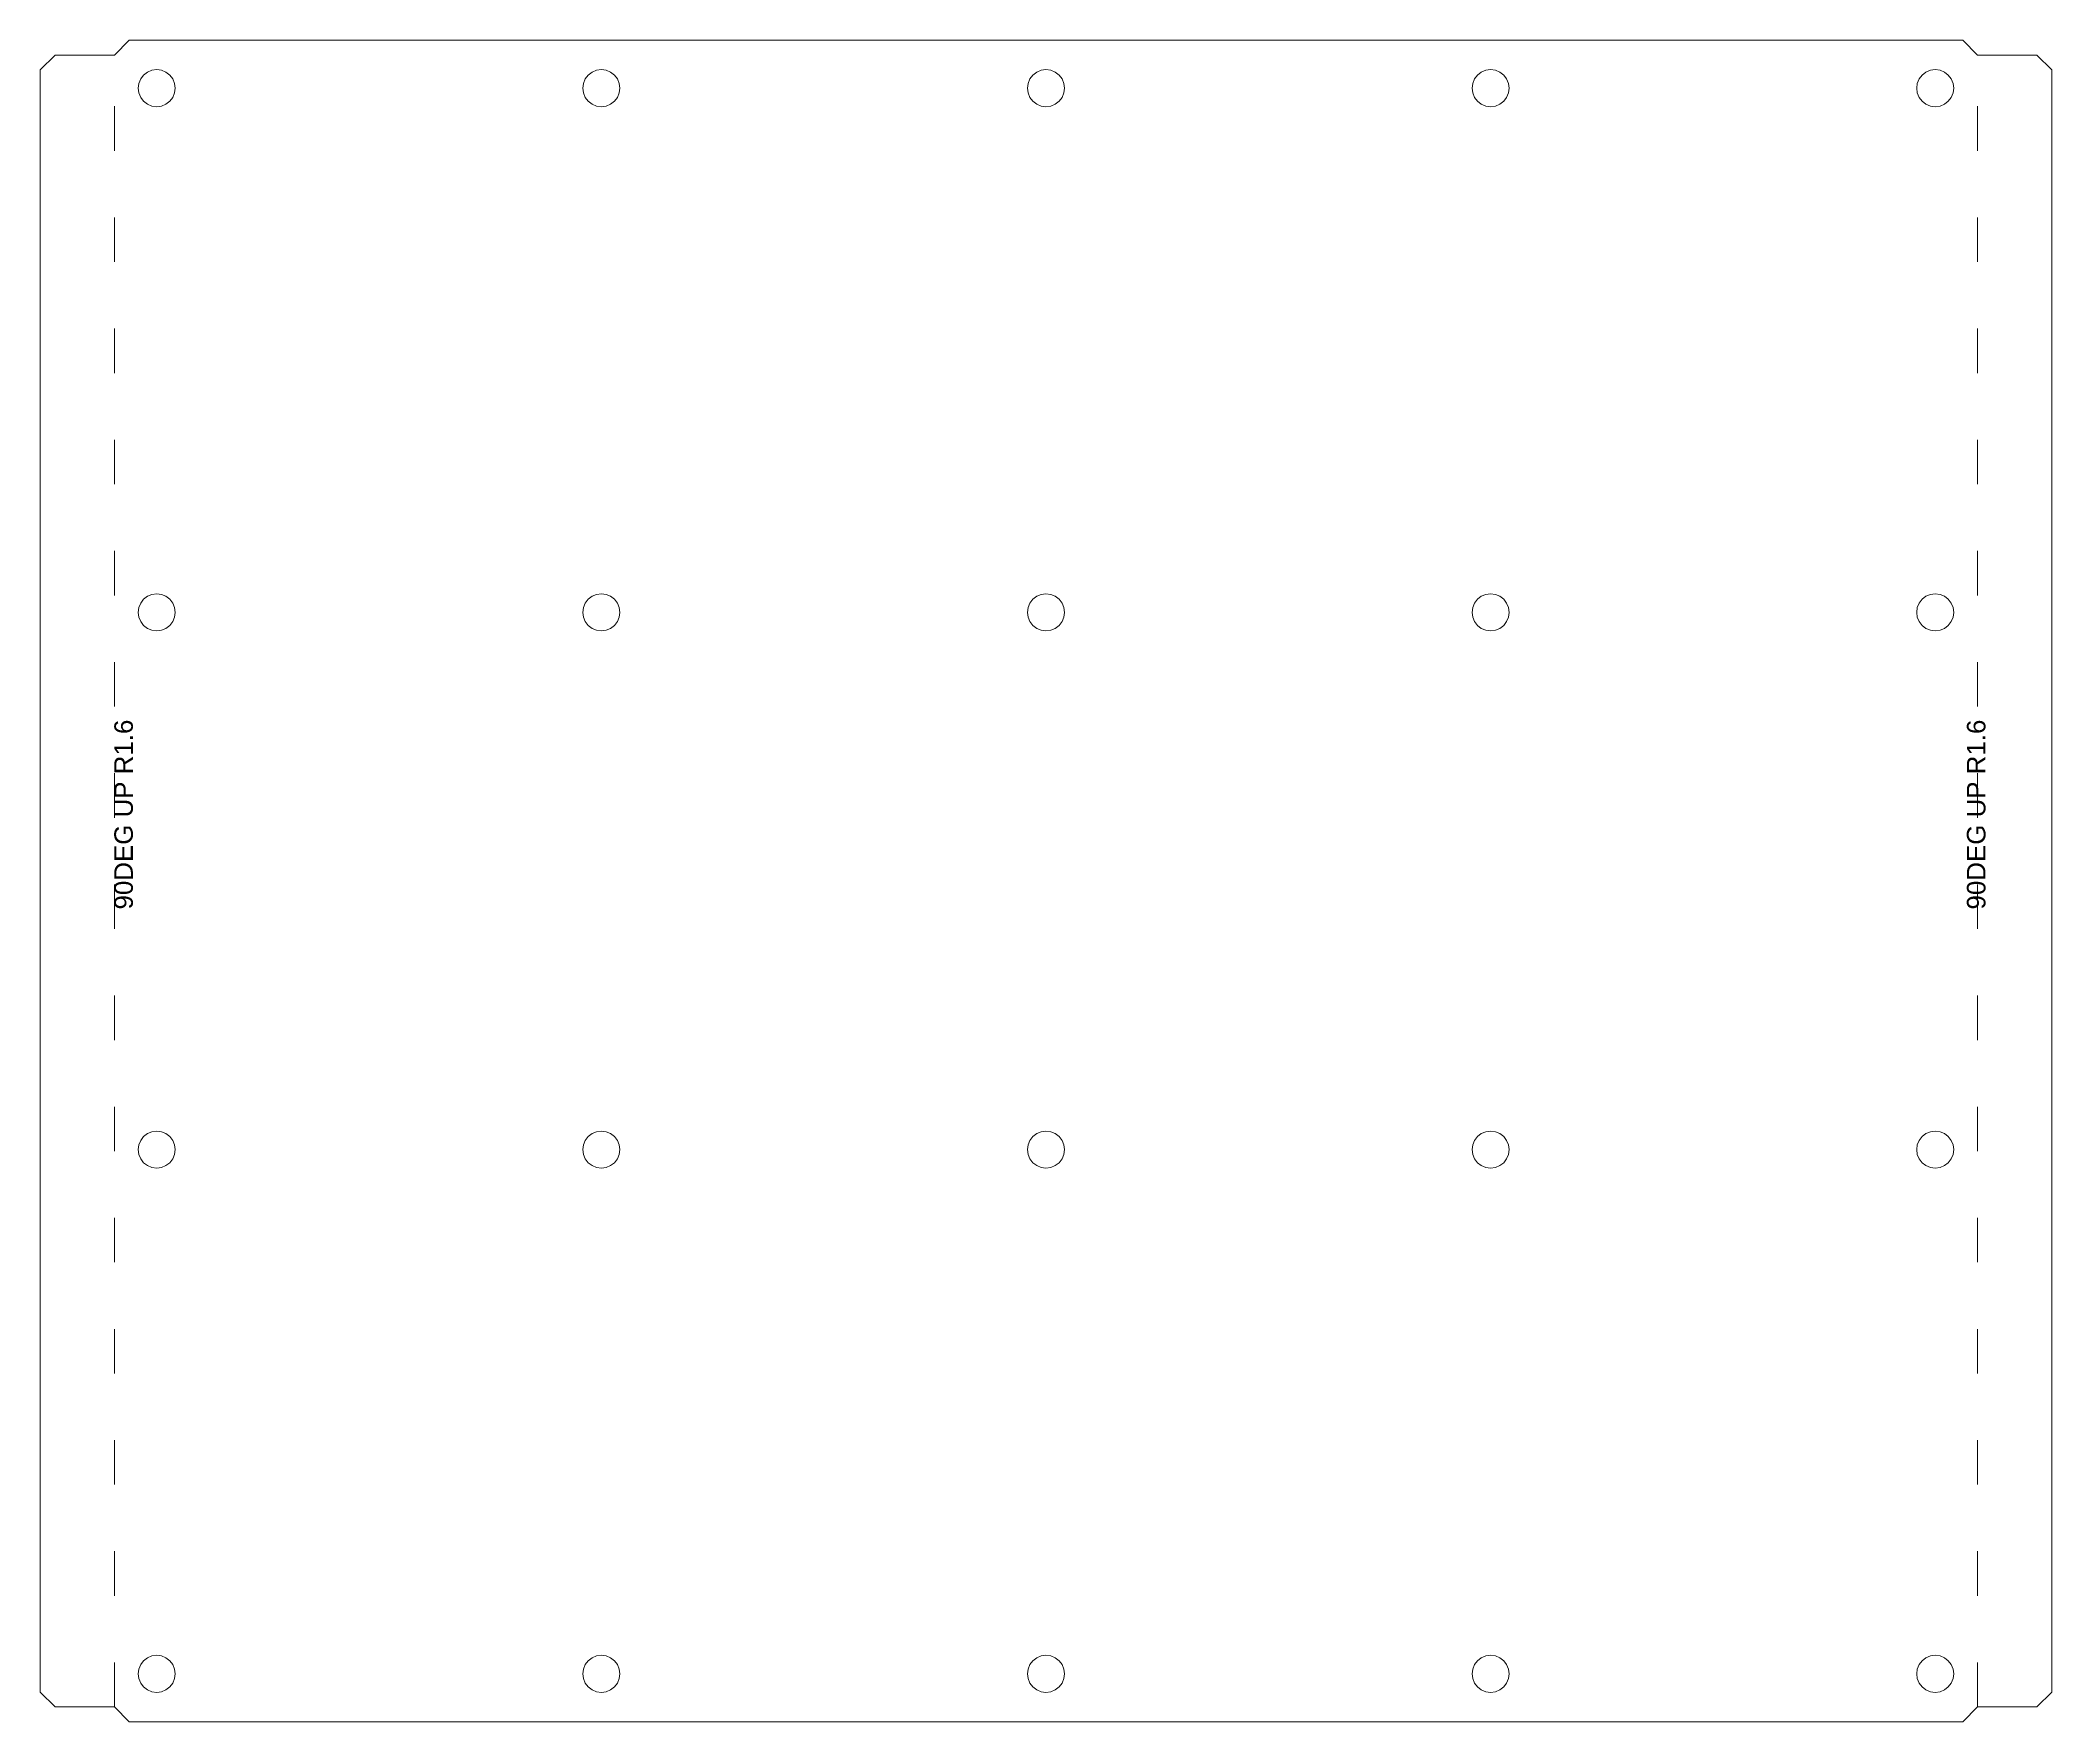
# Model space of a CAD drawing. Extents: x -21 to 705, y 870 to 3200.
# Drawn here: x -20 to 523, y 1841 to 2295 of the extents above; entities that cross this region are included whole.
import ezdxf

# ---------------------------------------------------------------- set-up
doc = ezdxf.new("R2010")
doc.units = 0
doc.linetypes.add('ACAD_ISO03W100', pattern=[30, 12, -18])
doc.layers.get('0').update_dxf_attribs({"lineweight": 25, "true_color": 0xffffff})
doc.layers.add('Layer0', color=7, linetype='BYLAYER', lineweight=5)
doc.styles.add('textstyle6', font='')
doc.styles.add('textstyle7', font='')
doc.styles.get('textstyle6').set_extended_font_data('Arial')
doc.styles.get('textstyle7').set_extended_font_data('Arial')

msp = doc.modelspace()

# ---------------------------------------------------------------- linework, layer by layer
at = {"layer": 'Layer0'}
for p, q in [((0, 2290.61), (4, 2294.61)), ((498.9, 2294.61), (4, 2294.61)), ((498.9, 2294.61), (502.9, 2290.61)), ((-16, 2290.61), (-20, 2286.61)), ((-20, 1848.77), (-20, 2286.61)), ((0, 2290.61), (-16, 2290.61)), ((7.91, 2285.2), (8.94, 2286)), ((8.94, 2286), (10.15, 2286.5)), ((10.15, 2286.5), (11.44, 2286.67)), ((11.44, 2286.67), (12.74, 2286.5)), ((12.74, 2286.5), (13.94, 2286)), ((13.94, 2286), (14.98, 2285.2)), ((127.91, 2285.2), (128.94, 2286)), ((128.94, 2286), (130.15, 2286.5)), ((130.15, 2286.5), (131.44, 2286.67)), ((131.44, 2286.67), (132.74, 2286.5)), ((132.74, 2286.5), (133.94, 2286)), ((133.94, 2286), (134.98, 2285.2)), ((247.91, 2285.2), (248.94, 2286)), ((248.94, 2286), (250.15, 2286.5)), ((250.15, 2286.5), (251.44, 2286.67)), ((251.44, 2286.67), (252.74, 2286.5)), ((252.74, 2286.5), (253.94, 2286)), ((253.94, 2286), (254.98, 2285.2)), ((367.91, 2285.2), (368.94, 2286)), ((368.94, 2286), (370.15, 2286.5)), ((370.15, 2286.5), (371.44, 2286.67)), ((371.44, 2286.67), (372.74, 2286.5)), ((372.74, 2286.5), (373.94, 2286)), ((373.94, 2286), (374.98, 2285.2)), ((487.91, 2285.2), (488.94, 2286)), ((488.94, 2286), (490.15, 2286.5)), ((490.15, 2286.5), (491.44, 2286.67)), ((491.44, 2286.67), (492.74, 2286.5)), ((492.74, 2286.5), (493.94, 2286)), ((493.94, 2286), (494.98, 2285.2)), ((502.9, 2290.61), (518.9, 2290.61)), ((518.9, 2290.61), (522.9, 2286.61)), ((522.9, 2286.61), (522.9, 1848.77)), ((6.44, 2281.67), (6.61, 2282.96)), ((6.61, 2280.37), (6.44, 2281.67)), ((6.61, 2282.96), (7.11, 2284.17)), ((7.11, 2279.17), (6.61, 2280.37)), ((7.11, 2284.17), (7.91, 2285.2)), ((14.98, 2285.2), (15.77, 2284.17)), ((15.77, 2284.17), (16.27, 2282.96)), ((16.27, 2280.37), (15.77, 2279.17)), ((16.27, 2282.96), (16.44, 2281.67)), ((16.44, 2281.67), (16.27, 2280.37)), ((126.44, 2281.67), (126.61, 2282.96)), ((126.61, 2280.37), (126.44, 2281.67)), ((126.61, 2282.96), (127.11, 2284.17)), ((127.11, 2279.17), (126.61, 2280.37)), ((127.11, 2284.17), (127.91, 2285.2)), ((134.98, 2285.2), (135.77, 2284.17)), ((135.77, 2284.17), (136.27, 2282.96)), ((136.27, 2280.37), (135.77, 2279.17)), ((136.27, 2282.96), (136.44, 2281.67)), ((136.44, 2281.67), (136.27, 2280.37)), ((246.44, 2281.67), (246.61, 2282.96)), ((246.61, 2280.37), (246.44, 2281.67)), ((246.61, 2282.96), (247.11, 2284.17)), ((247.11, 2279.17), (246.61, 2280.37)), ((247.11, 2284.17), (247.91, 2285.2)), ((254.98, 2285.2), (255.77, 2284.17)), ((255.77, 2284.17), (256.27, 2282.96)), ((256.27, 2280.37), (255.77, 2279.17)), ((256.27, 2282.96), (256.44, 2281.67)), ((256.44, 2281.67), (256.27, 2280.37)), ((366.44, 2281.67), (366.61, 2282.96)), ((366.61, 2280.37), (366.44, 2281.67)), ((366.61, 2282.96), (367.11, 2284.17)), ((367.11, 2279.17), (366.61, 2280.37)), ((367.11, 2284.17), (367.91, 2285.2)), ((374.98, 2285.2), (375.77, 2284.17)), ((375.77, 2284.17), (376.27, 2282.96)), ((376.27, 2280.37), (375.77, 2279.17)), ((376.27, 2282.96), (376.44, 2281.67)), ((376.44, 2281.67), (376.27, 2280.37)), ((486.44, 2281.67), (486.61, 2282.96)), ((486.61, 2280.37), (486.44, 2281.67)), ((486.61, 2282.96), (487.11, 2284.17)), ((487.11, 2279.17), (486.61, 2280.37)), ((487.11, 2284.17), (487.91, 2285.2)), ((494.98, 2285.2), (495.77, 2284.17)), ((495.77, 2284.17), (496.27, 2282.96)), ((496.27, 2280.37), (495.77, 2279.17)), ((496.27, 2282.96), (496.44, 2281.67)), ((496.44, 2281.67), (496.27, 2280.37)), ((7.91, 2278.13), (7.11, 2279.17)), ((8.94, 2277.34), (7.91, 2278.13)), ((10.15, 2276.84), (8.94, 2277.34)), ((11.44, 2276.67), (10.15, 2276.84)), ((12.74, 2276.84), (11.44, 2276.67)), ((13.94, 2277.34), (12.74, 2276.84)), ((14.98, 2278.13), (13.94, 2277.34)), ((15.77, 2279.17), (14.98, 2278.13)), ((127.91, 2278.13), (127.11, 2279.17)), ((128.94, 2277.34), (127.91, 2278.13)), ((130.15, 2276.84), (128.94, 2277.34)), ((131.44, 2276.67), (130.15, 2276.84)), ((132.74, 2276.84), (131.44, 2276.67)), ((133.94, 2277.34), (132.74, 2276.84)), ((134.98, 2278.13), (133.94, 2277.34)), ((135.77, 2279.17), (134.98, 2278.13)), ((247.91, 2278.13), (247.11, 2279.17)), ((248.94, 2277.34), (247.91, 2278.13)), ((250.15, 2276.84), (248.94, 2277.34)), ((251.44, 2276.67), (250.15, 2276.84)), ((252.74, 2276.84), (251.44, 2276.67)), ((253.94, 2277.34), (252.74, 2276.84)), ((254.98, 2278.13), (253.94, 2277.34)), ((255.77, 2279.17), (254.98, 2278.13)), ((367.91, 2278.13), (367.11, 2279.17)), ((368.94, 2277.34), (367.91, 2278.13)), ((370.15, 2276.84), (368.94, 2277.34)), ((371.44, 2276.67), (370.15, 2276.84)), ((372.74, 2276.84), (371.44, 2276.67)), ((373.94, 2277.34), (372.74, 2276.84)), ((374.98, 2278.13), (373.94, 2277.34)), ((375.77, 2279.17), (374.98, 2278.13)), ((487.91, 2278.13), (487.11, 2279.17)), ((488.94, 2277.34), (487.91, 2278.13)), ((490.15, 2276.84), (488.94, 2277.34)), ((491.44, 2276.67), (490.15, 2276.84)), ((492.74, 2276.84), (491.44, 2276.67)), ((493.94, 2277.34), (492.74, 2276.84)), ((494.98, 2278.13), (493.94, 2277.34)), ((495.77, 2279.17), (494.98, 2278.13)), ((7.91, 2143.72), (8.94, 2144.52)), ((8.94, 2144.52), (10.15, 2145.02)), ((10.15, 2145.02), (11.44, 2145.19)), ((11.44, 2145.19), (12.74, 2145.02)), ((12.74, 2145.02), (13.94, 2144.52)), ((13.94, 2144.52), (14.98, 2143.72)), ((127.91, 2143.72), (128.94, 2144.52)), ((128.94, 2144.52), (130.15, 2145.02)), ((130.15, 2145.02), (131.44, 2145.19)), ((131.44, 2145.19), (132.74, 2145.02)), ((132.74, 2145.02), (133.94, 2144.52)), ((133.94, 2144.52), (134.98, 2143.72)), ((247.91, 2143.72), (248.94, 2144.52)), ((248.94, 2144.52), (250.15, 2145.02)), ((250.15, 2145.02), (251.44, 2145.19)), ((251.44, 2145.19), (252.74, 2145.02)), ((252.74, 2145.02), (253.94, 2144.52)), ((253.94, 2144.52), (254.98, 2143.72)), ((367.91, 2143.72), (368.94, 2144.52)), ((368.94, 2144.52), (370.15, 2145.02)), ((370.15, 2145.02), (371.44, 2145.19)), ((371.44, 2145.19), (372.74, 2145.02)), ((372.74, 2145.02), (373.94, 2144.52)), ((373.94, 2144.52), (374.98, 2143.72)), ((487.91, 2143.72), (488.94, 2144.52)), ((488.94, 2144.52), (490.15, 2145.02)), ((490.15, 2145.02), (491.44, 2145.19)), ((491.44, 2145.19), (492.74, 2145.02)), ((492.74, 2145.02), (493.94, 2144.52)), ((493.94, 2144.52), (494.98, 2143.72)), ((6.44, 2140.19), (6.61, 2141.48)), ((6.61, 2138.89), (6.44, 2140.19)), ((6.61, 2141.48), (7.11, 2142.69)), ((7.11, 2142.69), (7.91, 2143.72)), ((14.98, 2143.72), (15.77, 2142.69)), ((15.77, 2142.69), (16.27, 2141.48)), ((16.27, 2141.48), (16.44, 2140.19)), ((16.44, 2140.19), (16.27, 2138.89)), ((126.44, 2140.19), (126.61, 2141.48)), ((126.61, 2138.89), (126.44, 2140.19)), ((126.61, 2141.48), (127.11, 2142.69)), ((127.11, 2142.69), (127.91, 2143.72)), ((134.98, 2143.72), (135.77, 2142.69)), ((135.77, 2142.69), (136.27, 2141.48)), ((136.27, 2141.48), (136.44, 2140.19)), ((136.44, 2140.19), (136.27, 2138.89)), ((246.44, 2140.19), (246.61, 2141.48)), ((246.61, 2138.89), (246.44, 2140.19)), ((246.61, 2141.48), (247.11, 2142.69)), ((247.11, 2142.69), (247.91, 2143.72)), ((254.98, 2143.72), (255.77, 2142.69)), ((255.77, 2142.69), (256.27, 2141.48)), ((256.27, 2141.48), (256.44, 2140.19)), ((256.44, 2140.19), (256.27, 2138.89)), ((366.44, 2140.19), (366.61, 2141.48)), ((366.61, 2138.89), (366.44, 2140.19)), ((366.61, 2141.48), (367.11, 2142.69)), ((367.11, 2142.69), (367.91, 2143.72)), ((374.98, 2143.72), (375.77, 2142.69)), ((375.77, 2142.69), (376.27, 2141.48)), ((376.27, 2141.48), (376.44, 2140.19)), ((376.44, 2140.19), (376.27, 2138.89)), ((486.44, 2140.19), (486.61, 2141.48)), ((486.61, 2138.89), (486.44, 2140.19)), ((486.61, 2141.48), (487.11, 2142.69)), ((487.11, 2142.69), (487.91, 2143.72)), ((494.98, 2143.72), (495.77, 2142.69)), ((495.77, 2142.69), (496.27, 2141.48)), ((496.27, 2141.48), (496.44, 2140.19)), ((496.44, 2140.19), (496.27, 2138.89)), ((7.11, 2137.69), (6.61, 2138.89)), ((7.91, 2136.65), (7.11, 2137.69)), ((8.94, 2135.86), (7.91, 2136.65)), ((10.15, 2135.36), (8.94, 2135.86)), ((11.44, 2135.19), (10.15, 2135.36)), ((12.74, 2135.36), (11.44, 2135.19)), ((13.94, 2135.86), (12.74, 2135.36)), ((14.98, 2136.65), (13.94, 2135.86)), ((15.77, 2137.69), (14.98, 2136.65)), ((16.27, 2138.89), (15.77, 2137.69)), ((127.11, 2137.69), (126.61, 2138.89)), ((127.91, 2136.65), (127.11, 2137.69)), ((128.94, 2135.86), (127.91, 2136.65)), ((130.15, 2135.36), (128.94, 2135.86)), ((131.44, 2135.19), (130.15, 2135.36)), ((132.74, 2135.36), (131.44, 2135.19)), ((133.94, 2135.86), (132.74, 2135.36)), ((134.98, 2136.65), (133.94, 2135.86)), ((135.77, 2137.69), (134.98, 2136.65)), ((136.27, 2138.89), (135.77, 2137.69)), ((247.11, 2137.69), (246.61, 2138.89)), ((247.91, 2136.65), (247.11, 2137.69)), ((248.94, 2135.86), (247.91, 2136.65)), ((250.15, 2135.36), (248.94, 2135.86)), ((251.44, 2135.19), (250.15, 2135.36)), ((252.74, 2135.36), (251.44, 2135.19)), ((253.94, 2135.86), (252.74, 2135.36)), ((254.98, 2136.65), (253.94, 2135.86)), ((255.77, 2137.69), (254.98, 2136.65)), ((256.27, 2138.89), (255.77, 2137.69)), ((367.11, 2137.69), (366.61, 2138.89)), ((367.91, 2136.65), (367.11, 2137.69)), ((368.94, 2135.86), (367.91, 2136.65)), ((370.15, 2135.36), (368.94, 2135.86)), ((371.44, 2135.19), (370.15, 2135.36)), ((372.74, 2135.36), (371.44, 2135.19)), ((373.94, 2135.86), (372.74, 2135.36)), ((374.98, 2136.65), (373.94, 2135.86)), ((375.77, 2137.69), (374.98, 2136.65)), ((376.27, 2138.89), (375.77, 2137.69)), ((487.11, 2137.69), (486.61, 2138.89)), ((487.91, 2136.65), (487.11, 2137.69)), ((488.94, 2135.86), (487.91, 2136.65)), ((490.15, 2135.36), (488.94, 2135.86)), ((491.44, 2135.19), (490.15, 2135.36)), ((492.74, 2135.36), (491.44, 2135.19)), ((493.94, 2135.86), (492.74, 2135.36)), ((494.98, 2136.65), (493.94, 2135.86)), ((495.77, 2137.69), (494.98, 2136.65)), ((496.27, 2138.89), (495.77, 2137.69)), ((7.11, 1997.69), (7.91, 1998.72)), ((7.91, 1998.72), (8.94, 1999.52)), ((8.94, 1999.52), (10.15, 2000.02)), ((10.15, 2000.02), (11.44, 2000.19)), ((11.44, 2000.19), (12.74, 2000.02)), ((12.74, 2000.02), (13.94, 1999.52)), ((13.94, 1999.52), (14.98, 1998.72)), ((14.98, 1998.72), (15.77, 1997.69)), ((127.11, 1997.69), (127.91, 1998.72)), ((127.91, 1998.72), (128.94, 1999.52)), ((128.94, 1999.52), (130.15, 2000.02)), ((130.15, 2000.02), (131.44, 2000.19)), ((131.44, 2000.19), (132.74, 2000.02)), ((132.74, 2000.02), (133.94, 1999.52)), ((133.94, 1999.52), (134.98, 1998.72)), ((134.98, 1998.72), (135.77, 1997.69)), ((247.11, 1997.69), (247.91, 1998.72)), ((247.91, 1998.72), (248.94, 1999.52)), ((248.94, 1999.52), (250.15, 2000.02)), ((250.15, 2000.02), (251.44, 2000.19)), ((251.44, 2000.19), (252.74, 2000.02)), ((252.74, 2000.02), (253.94, 1999.52)), ((253.94, 1999.52), (254.98, 1998.72)), ((254.98, 1998.72), (255.77, 1997.69)), ((367.11, 1997.69), (367.91, 1998.72)), ((367.91, 1998.72), (368.94, 1999.52)), ((368.94, 1999.52), (370.15, 2000.02)), ((370.15, 2000.02), (371.44, 2000.19)), ((371.44, 2000.19), (372.74, 2000.02)), ((372.74, 2000.02), (373.94, 1999.52)), ((373.94, 1999.52), (374.98, 1998.72)), ((374.98, 1998.72), (375.77, 1997.69)), ((487.11, 1997.69), (487.91, 1998.72)), ((487.91, 1998.72), (488.94, 1999.52)), ((488.94, 1999.52), (490.15, 2000.02)), ((490.15, 2000.02), (491.44, 2000.19)), ((491.44, 2000.19), (492.74, 2000.02)), ((492.74, 2000.02), (493.94, 1999.52)), ((493.94, 1999.52), (494.98, 1998.72)), ((494.98, 1998.72), (495.77, 1997.69)), ((6.44, 1995.19), (6.61, 1996.48)), ((6.61, 1993.89), (6.44, 1995.19)), ((6.61, 1996.48), (7.11, 1997.69)), ((7.11, 1992.69), (6.61, 1993.89)), ((7.91, 1991.65), (7.11, 1992.69)), ((15.77, 1992.69), (14.98, 1991.65)), ((15.77, 1997.69), (16.27, 1996.48)), ((16.27, 1993.89), (15.77, 1992.69)), ((16.27, 1996.48), (16.44, 1995.19)), ((16.44, 1995.19), (16.27, 1993.89)), ((126.44, 1995.19), (126.61, 1996.48)), ((126.61, 1993.89), (126.44, 1995.19)), ((126.61, 1996.48), (127.11, 1997.69)), ((127.11, 1992.69), (126.61, 1993.89)), ((127.91, 1991.65), (127.11, 1992.69)), ((135.77, 1992.69), (134.98, 1991.65)), ((135.77, 1997.69), (136.27, 1996.48)), ((136.27, 1993.89), (135.77, 1992.69)), ((136.27, 1996.48), (136.44, 1995.19)), ((136.44, 1995.19), (136.27, 1993.89)), ((246.44, 1995.19), (246.61, 1996.48)), ((246.61, 1993.89), (246.44, 1995.19)), ((246.61, 1996.48), (247.11, 1997.69)), ((247.11, 1992.69), (246.61, 1993.89)), ((247.91, 1991.65), (247.11, 1992.69)), ((255.77, 1992.69), (254.98, 1991.65)), ((255.77, 1997.69), (256.27, 1996.48)), ((256.27, 1993.89), (255.77, 1992.69)), ((256.27, 1996.48), (256.44, 1995.19)), ((256.44, 1995.19), (256.27, 1993.89)), ((366.44, 1995.19), (366.61, 1996.48)), ((366.61, 1993.89), (366.44, 1995.19)), ((366.61, 1996.48), (367.11, 1997.69)), ((367.11, 1992.69), (366.61, 1993.89)), ((367.91, 1991.65), (367.11, 1992.69)), ((375.77, 1992.69), (374.98, 1991.65)), ((375.77, 1997.69), (376.27, 1996.48)), ((376.27, 1993.89), (375.77, 1992.69)), ((376.27, 1996.48), (376.44, 1995.19)), ((376.44, 1995.19), (376.27, 1993.89)), ((486.44, 1995.19), (486.61, 1996.48)), ((486.61, 1993.89), (486.44, 1995.19)), ((486.61, 1996.48), (487.11, 1997.69)), ((487.11, 1992.69), (486.61, 1993.89)), ((487.91, 1991.65), (487.11, 1992.69)), ((495.77, 1992.69), (494.98, 1991.65)), ((495.77, 1997.69), (496.27, 1996.48)), ((496.27, 1993.89), (495.77, 1992.69)), ((496.27, 1996.48), (496.44, 1995.19)), ((496.44, 1995.19), (496.27, 1993.89)), ((8.94, 1990.86), (7.91, 1991.65)), ((10.15, 1990.36), (8.94, 1990.86)), ((11.44, 1990.19), (10.15, 1990.36)), ((12.74, 1990.36), (11.44, 1990.19)), ((13.94, 1990.86), (12.74, 1990.36)), ((14.98, 1991.65), (13.94, 1990.86)), ((128.94, 1990.86), (127.91, 1991.65)), ((130.15, 1990.36), (128.94, 1990.86)), ((131.44, 1990.19), (130.15, 1990.36)), ((132.74, 1990.36), (131.44, 1990.19)), ((133.94, 1990.86), (132.74, 1990.36)), ((134.98, 1991.65), (133.94, 1990.86)), ((248.94, 1990.86), (247.91, 1991.65)), ((250.15, 1990.36), (248.94, 1990.86)), ((251.44, 1990.19), (250.15, 1990.36)), ((252.74, 1990.36), (251.44, 1990.19)), ((253.94, 1990.86), (252.74, 1990.36)), ((254.98, 1991.65), (253.94, 1990.86)), ((368.94, 1990.86), (367.91, 1991.65)), ((370.15, 1990.36), (368.94, 1990.86)), ((371.44, 1990.19), (370.15, 1990.36)), ((372.74, 1990.36), (371.44, 1990.19)), ((373.94, 1990.86), (372.74, 1990.36)), ((374.98, 1991.65), (373.94, 1990.86)), ((488.94, 1990.86), (487.91, 1991.65)), ((490.15, 1990.36), (488.94, 1990.86)), ((491.44, 1990.19), (490.15, 1990.36)), ((492.74, 1990.36), (491.44, 1990.19)), ((493.94, 1990.86), (492.74, 1990.36)), ((494.98, 1991.65), (493.94, 1990.86)), ((7.11, 1856.21), (7.91, 1857.25)), ((7.91, 1857.25), (8.94, 1858.04)), ((8.94, 1858.04), (10.15, 1858.54)), ((10.15, 1858.54), (11.44, 1858.71)), ((11.44, 1858.71), (12.74, 1858.54)), ((12.74, 1858.54), (13.94, 1858.04)), ((13.94, 1858.04), (14.98, 1857.25)), ((14.98, 1857.25), (15.77, 1856.21)), ((127.11, 1856.21), (127.91, 1857.25)), ((127.91, 1857.25), (128.94, 1858.04)), ((128.94, 1858.04), (130.15, 1858.54)), ((130.15, 1858.54), (131.44, 1858.71)), ((131.44, 1858.71), (132.74, 1858.54)), ((132.74, 1858.54), (133.94, 1858.04)), ((133.94, 1858.04), (134.98, 1857.25)), ((134.98, 1857.25), (135.77, 1856.21)), ((247.11, 1856.21), (247.91, 1857.25)), ((247.91, 1857.25), (248.94, 1858.04)), ((248.94, 1858.04), (250.15, 1858.54)), ((250.15, 1858.54), (251.44, 1858.71)), ((251.44, 1858.71), (252.74, 1858.54)), ((252.74, 1858.54), (253.94, 1858.04)), ((253.94, 1858.04), (254.98, 1857.25)), ((254.98, 1857.25), (255.77, 1856.21)), ((367.11, 1856.21), (367.91, 1857.25)), ((367.91, 1857.25), (368.94, 1858.04)), ((368.94, 1858.04), (370.15, 1858.54)), ((370.15, 1858.54), (371.44, 1858.71)), ((371.44, 1858.71), (372.74, 1858.54)), ((372.74, 1858.54), (373.94, 1858.04)), ((373.94, 1858.04), (374.98, 1857.25)), ((374.98, 1857.25), (375.77, 1856.21)), ((487.11, 1856.21), (487.91, 1857.25)), ((487.91, 1857.25), (488.94, 1858.04)), ((488.94, 1858.04), (490.15, 1858.54)), ((490.15, 1858.54), (491.44, 1858.71)), ((491.44, 1858.71), (492.74, 1858.54)), ((492.74, 1858.54), (493.94, 1858.04)), ((493.94, 1858.04), (494.98, 1857.25)), ((494.98, 1857.25), (495.77, 1856.21)), ((6.44, 1853.71), (6.61, 1855)), ((6.61, 1852.42), (6.44, 1853.71)), ((6.61, 1855), (7.11, 1856.21)), ((7.11, 1851.21), (6.61, 1852.42)), ((15.77, 1856.21), (16.27, 1855)), ((16.27, 1852.42), (15.77, 1851.21)), ((16.27, 1855), (16.44, 1853.71)), ((16.44, 1853.71), (16.27, 1852.42)), ((126.44, 1853.71), (126.61, 1855)), ((126.61, 1852.42), (126.44, 1853.71)), ((126.61, 1855), (127.11, 1856.21)), ((127.11, 1851.21), (126.61, 1852.42)), ((135.77, 1856.21), (136.27, 1855)), ((136.27, 1852.42), (135.77, 1851.21)), ((136.27, 1855), (136.44, 1853.71)), ((136.44, 1853.71), (136.27, 1852.42)), ((246.44, 1853.71), (246.61, 1855)), ((246.61, 1852.42), (246.44, 1853.71)), ((246.61, 1855), (247.11, 1856.21)), ((247.11, 1851.21), (246.61, 1852.42)), ((255.77, 1856.21), (256.27, 1855)), ((256.27, 1852.42), (255.77, 1851.21)), ((256.27, 1855), (256.44, 1853.71)), ((256.44, 1853.71), (256.27, 1852.42)), ((366.44, 1853.71), (366.61, 1855)), ((366.61, 1852.42), (366.44, 1853.71)), ((366.61, 1855), (367.11, 1856.21)), ((367.11, 1851.21), (366.61, 1852.42)), ((375.77, 1856.21), (376.27, 1855)), ((376.27, 1852.42), (375.77, 1851.21)), ((376.27, 1855), (376.44, 1853.71)), ((376.44, 1853.71), (376.27, 1852.42)), ((486.44, 1853.71), (486.61, 1855)), ((486.61, 1852.42), (486.44, 1853.71)), ((486.61, 1855), (487.11, 1856.21)), ((487.11, 1851.21), (486.61, 1852.42)), ((495.77, 1856.21), (496.27, 1855)), ((496.27, 1852.42), (495.77, 1851.21)), ((496.27, 1855), (496.44, 1853.71)), ((496.44, 1853.71), (496.27, 1852.42)), ((-16, 1844.77), (-20, 1848.77)), ((7.91, 1850.18), (7.11, 1851.21)), ((8.94, 1849.38), (7.91, 1850.18)), ((10.15, 1848.88), (8.94, 1849.38)), ((11.44, 1848.71), (10.15, 1848.88)), ((12.74, 1848.88), (11.44, 1848.71)), ((13.94, 1849.38), (12.74, 1848.88)), ((14.98, 1850.18), (13.94, 1849.38)), ((15.77, 1851.21), (14.98, 1850.18)), ((127.91, 1850.18), (127.11, 1851.21)), ((128.94, 1849.38), (127.91, 1850.18)), ((130.15, 1848.88), (128.94, 1849.38)), ((131.44, 1848.71), (130.15, 1848.88)), ((132.74, 1848.88), (131.44, 1848.71)), ((133.94, 1849.38), (132.74, 1848.88)), ((134.98, 1850.18), (133.94, 1849.38)), ((135.77, 1851.21), (134.98, 1850.18)), ((247.91, 1850.18), (247.11, 1851.21)), ((248.94, 1849.38), (247.91, 1850.18)), ((250.15, 1848.88), (248.94, 1849.38)), ((251.44, 1848.71), (250.15, 1848.88)), ((252.74, 1848.88), (251.44, 1848.71)), ((253.94, 1849.38), (252.74, 1848.88)), ((254.98, 1850.18), (253.94, 1849.38)), ((255.77, 1851.21), (254.98, 1850.18)), ((367.91, 1850.18), (367.11, 1851.21)), ((368.94, 1849.38), (367.91, 1850.18)), ((370.15, 1848.88), (368.94, 1849.38)), ((371.44, 1848.71), (370.15, 1848.88)), ((372.74, 1848.88), (371.44, 1848.71)), ((373.94, 1849.38), (372.74, 1848.88)), ((374.98, 1850.18), (373.94, 1849.38)), ((375.77, 1851.21), (374.98, 1850.18)), ((487.91, 1850.18), (487.11, 1851.21)), ((488.94, 1849.38), (487.91, 1850.18)), ((490.15, 1848.88), (488.94, 1849.38)), ((491.44, 1848.71), (490.15, 1848.88)), ((492.74, 1848.88), (491.44, 1848.71)), ((493.94, 1849.38), (492.74, 1848.88)), ((494.98, 1850.18), (493.94, 1849.38)), ((495.77, 1851.21), (494.98, 1850.18)), ((518.9, 1844.77), (522.9, 1848.77)), ((0, 1844.77), (-16, 1844.77)), ((0, 1844.77), (4, 1840.77)), ((498.9, 1840.77), (4, 1840.77)), ((498.9, 1840.77), (502.9, 1844.77)), ((502.9, 1844.77), (518.9, 1844.77))]:
    msp.add_line(p, q, dxfattribs=at)
at = {"layer": 'Layer0', "color": 2, "linetype": 'ACAD_ISO03W100', "true_color": 0xffff00}
for p, q in [((0, 1844.77), (0, 2290.61)), ((502.9, 1844.77), (502.9, 2290.61))]:
    msp.add_line(p, q, dxfattribs=at)

# ---------------------------------------------------------------- texts
at = {"char_height": 1, "attachment_point": 1, "rotation": 90}
for insert, style in [((0, 2060), 'textstyle7'), ((500, 2060), 'textstyle6')]:
    msp.add_mtext('\\H5;90DEG UP R1.6', dxfattribs=dict(at, insert=insert, style=style))

doc.saveas('drawing.dxf')
